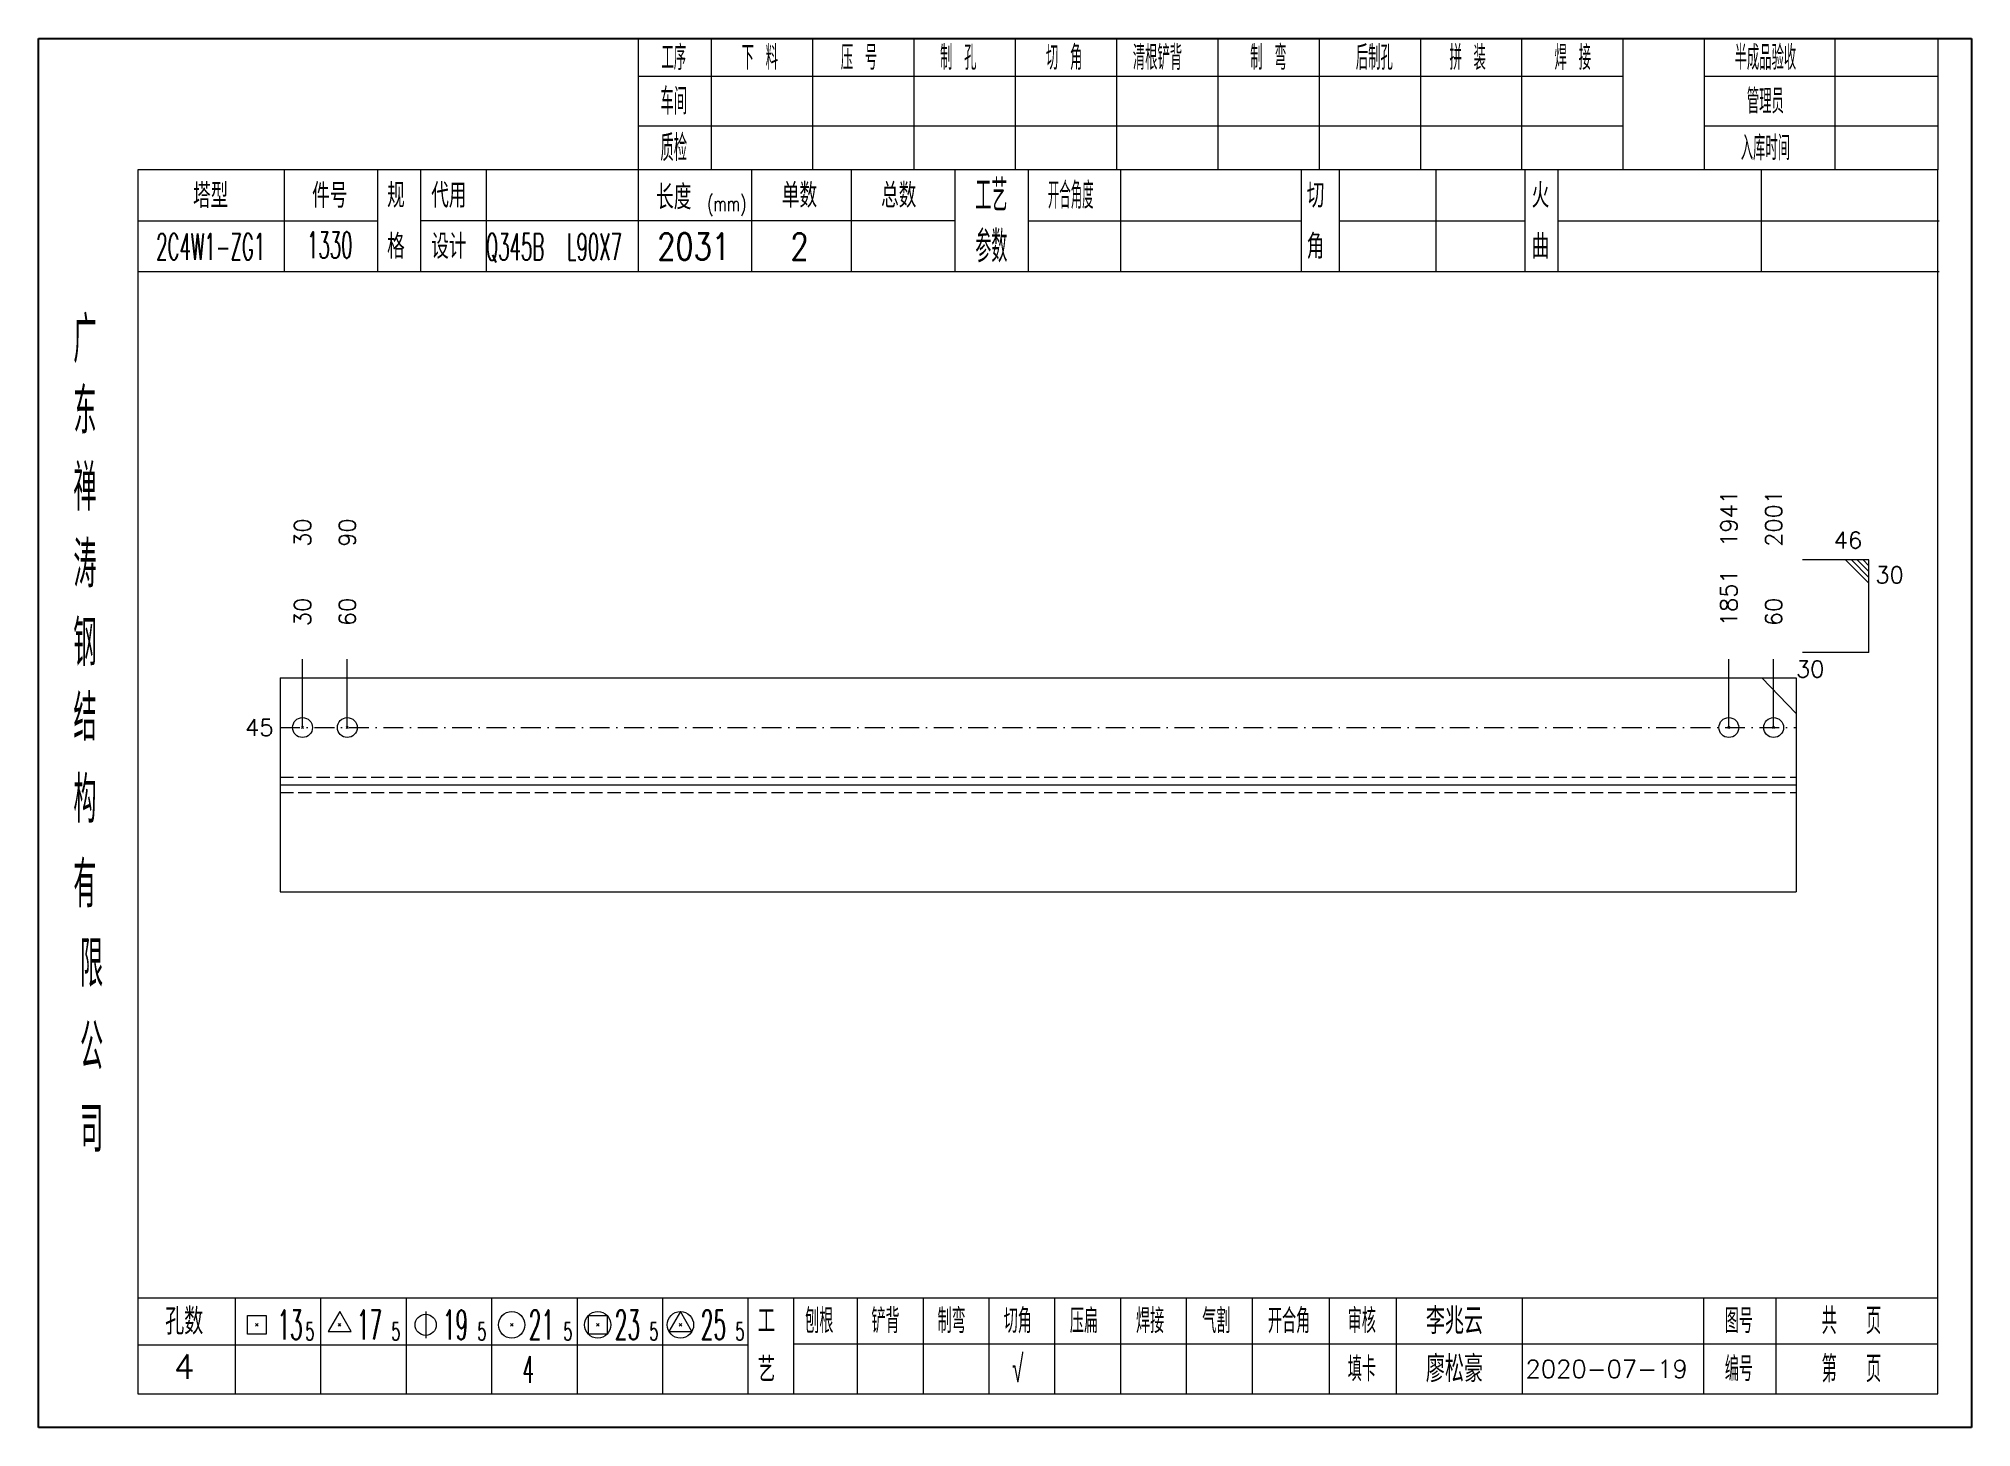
# Model space of a CAD drawing. Extents: x 154981 to 165753, y -86801 to -82885.
# Drawn here: x 161403.7 to 161695.8, y -83536.6 to -83326.7 of the extents above; entities that cross this region are included whole.
import ezdxf
from ezdxf.enums import TextEntityAlignment as Align

# ---------------------------------------------------------------- set-up
doc = ezdxf.new("R2010")
doc.units = 0
doc.header["$MEASUREMENT"] = 0
doc.linetypes.add('一点画线', pattern=[5.2, 3, -1, 0.2, -1])
doc.linetypes.add('虚线', pattern=[2.75, 2, -0.75])
doc.layers.get('0').update_dxf_attribs({"linetype": 'CONTINUOUS', "lineweight": 25})
for name, color, linetype, lineweight in [('1', 7, 'CONTINUOUS', 25), ('4', 7, 'CONTINUOUS', 25), ('5', 7, 'CONTINUOUS', 25)]:
    doc.layers.add(name, color=color, linetype=linetype, lineweight=lineweight)
doc.styles.get("Standard").update_dxf_attribs({"font": 'simplex.shx', "width": 0.7, "height": 3, "bigfont": 'gbhzfs.shx'})

msp = doc.modelspace()

# ---------------------------------------------------------------- texts
at = {"color": 7, "linetype": 'Continuous', "lineweight": 13}
for s, p in [('1941', (161659.15319, -83403.49383)), ('2001', (161665.92217, -83403.49383)), ('30', (161443.56115, -83403.49383)), ('90', (161450.33014, -83403.49383))]:
    msp.add_text(s, height=2.5, rotation=90, dxfattribs=at).set_placement(p, align=Align.MIDDLE_LEFT)
msp.add_text('46', height=2.5, dxfattribs=at).set_placement((161679.30666, -83404.49383), align=Align.BOTTOM_RIGHT)
at = {"color": 4, "linetype": 'Continuous', "lineweight": 9}
for s, p in [('1851', (161659.15319, -83415.49383)), ('30', (161443.56115, -83415.49383)), ('60', (161450.33014, -83415.49383)), ('60', (161665.92217, -83415.49383))]:
    msp.add_text(s, height=2.5, rotation=90, dxfattribs=at).set_placement(p, align=Align.MIDDLE_LEFT)
at = {"color": 7, "linetype": 'Continuous', "lineweight": 13}
msp.add_text('30', height=2.5, dxfattribs=at).set_placement((161681.30666, -83406.49383), align=Align.TOP_LEFT)
msp.add_text('30', height=2.5, dxfattribs=at).set_placement((161669.30666, -83421.99383), align=Align.MIDDLE_LEFT)
msp.add_text('45', height=2.5, dxfattribs=at).set_placement((161439.17666, -83430.82717), align=Align.MIDDLE_RIGHT)
at = {"layer": '4', "color": 1, "linetype": 'Continuous', "lineweight": 25}
for s, height, width, p in [('工序', 3.7, 0.7, (161499.67666, -83329.53733)), ('下 料', 3.7, 0.7, (161512.67666, -83329.53733)), ('压 号', 3.7, 0.7, (161527.67666, -83329.53733)), ('制 孔', 3.7, 0.7, (161542.67666, -83329.53733)), ('切 角', 3.7, 0.7, (161558.67666, -83329.53733)), ('清根铲背 ', 3.7, 0.7, (161573.67666, -83329.53733)), (' 制 弯', 3.7, 0.7, (161588.67666, -83329.53733)), (' 后制孔', 3.7, 0.7, (161604.67666, -83329.53733)), ('拼 装', 3.7, 0.7, (161619.67666, -83329.53733)), (' 焊 接', 3.7, 0.7, (161634.67666, -83329.53733)), ('半成品验收', 3.7, 0.7, (161664.67666, -83329.53733)), ('车间', 4, 0.7, (161499.67666, -83336.13733)), ('管理员', 3.7, 0.7, (161664.67666, -83336.13733)), ('质检', 4, 0.7, (161499.67666, -83343.19733)), ('入库时间', 3.7, 0.7, (161664.67666, -83343.19733)), ('工艺', 4.8, 0.7, (161547.67666, -83350.37733)), ('(mm)', 2.24, 0.7, (161507.67666, -83351.63733)), ('开合角度', 4, 0.6, (161559.67666, -83350.37733)), ('2C4W1-ZG1', 4, 0.5, (161429.67666, -83358.11733)), ('1330', 4, 0.5, (161447.67666, -83357.86733)), ('Q345B', 4, 0.5, (161475.67666, -83358.13733)), ('L90X7', 4, 0.5, (161487.67666, -83358.13733)), ('2031', 4, 0.8, (161502.67666, -83358.08733)), ('2', 4, 0.8, (161518.67666, -83358.08733)), ('参数', 4.8, 0.7, (161547.67666, -83358.08733)), ('广', 6.96, 0.7, (161410.67666, -83372.16733)), ('东', 6.96, 0.7, (161410.67666, -83382.95733)), ('禅', 6.96, 0.7, (161410.67666, -83394.54733)), ('涛', 6.96, 0.7, (161410.67666, -83406.14733)), ('钢', 6.96, 0.7, (161410.67666, -83418.03733)), ('结', 6.96, 0.7, (161410.67666, -83429.34733)), ('构', 6.96, 0.7, (161410.67666, -83441.72733)), ('有', 6.96, 0.7, (161410.67666, -83454.53733)), ('限', 6.96, 0.7, (161411.67666, -83466.53733)), ('公', 6.96, 0.7, (161411.67666, -83479.07733)), ('司', 6.96, 0.7, (161411.67666, -83491.55733)), ('13', 4.47, 0.5, (161441.67666, -83521.13733)), ('17', 4.47, 0.5, (161453.67666, -83521.13733)), ('19', 4.47, 0.5, (161466.67666, -83521.13733)), ('21', 4.47, 0.5, (161479.67666, -83521.13733)), ('23', 4.47, 0.5, (161492.67666, -83521.13733)), ('25', 4.47, 0.5, (161505.67666, -83521.13733)), ('刨根', 3.7, 0.8, (161521.67666, -83520.53733)), ('铲背', 3.7, 0.8, (161531.67666, -83520.53733)), ('制弯', 3.7, 0.8, (161541.67666, -83520.53733)), ('切角', 3.7, 0.8, (161551.67666, -83520.53733)), ('压扁', 3.7, 0.8, (161561.67666, -83520.53733)), ('焊接', 3.7, 0.8, (161571.67666, -83520.53733)), ('气割', 3.7, 0.8, (161581.67666, -83520.53733)), ('开合角', 3.7, 0.8, (161592.67666, -83520.53733)), ('审核', 3.7, 0.8, (161603.67666, -83520.53733)), ('图号', 3.7, 0.8, (161660.67666, -83520.53733)), ('共  页', 4, 0.8, (161677.67666, -83520.53733)), ('5', 2.68, 0.6, (161444.67666, -83522.13733)), ('5', 2.68, 0.6, (161457.67666, -83522.13733)), ('5', 2.68, 0.6, (161470.67666, -83522.13733)), ('5', 2.68, 0.6, (161483.67666, -83522.13733)), ('5', 2.68, 0.6, (161496.67666, -83522.13733)), ('5', 2.68, 0.6, (161509.67666, -83522.13733)), ('√', 4, 0.6, (161551.67666, -83527.80733)), ('填卡', 3.7, 0.8, (161603.67666, -83527.80733)), ('编号', 3.7, 0.8, (161660.67666, -83527.80733)), ('第  页', 4, 0.8, (161677.67666, -83527.80733)), ('4', 4, 0.5, (161477.67666, -83527.88733))]:
    msp.add_text(s, height=height, dxfattribs=dict(at, width=width)).set_placement(p, align=Align.MIDDLE_CENTER)
for s, height, p in [('塔型', 3.7, (161429.67666, -83350.40733)), ('件号', 3.7, (161447.67666, -83350.40733)), ('规', 3.7, (161457.67666, -83350.37733)), ('代用', 3.7, (161465.67666, -83350.37733)), ('长度', 3.7, (161499.67666, -83350.63733)), ('单数', 3.7, (161518.67666, -83350.37733)), ('总数', 3.7, (161533.67666, -83350.37733)), ('切', 3.7, (161596.67666, -83350.37733)), ('火', 3.7, (161630.67666, -83350.37733)), ('格', 3.7, (161457.67666, -83358.08733)), ('设计', 3.7, (161465.67666, -83358.08733)), ('角', 3.7, (161596.67666, -83358.08733)), ('曲', 3.7, (161630.67666, -83358.08733)), ('孔数', 4, (161425.67666, -83520.61733)), ('工', 3.7, (161513.67666, -83520.53733)), ('李兆云', 4, (161617.67666, -83520.53733)), ('4', 3.7, (161425.67666, -83527.44733)), ('艺', 3.7, (161513.67666, -83527.88733)), ('廖松豪', 4, (161617.67666, -83527.80733)), ('2020-07-19', 2.7, (161640.67666, -83527.80733))]:
    msp.add_text(s, height=height, dxfattribs=at).set_placement(p, align=Align.MIDDLE_CENTER)

# ---------------------------------------------------------------- blocks, each defined once
blk = doc.blocks.new('孔21.5')
at = {"layer": '5', "color": 7, "linetype": 'Continuous', "lineweight": 13}
for p, q in [((-0.1, -0.1), (0.1, 0.1)), ((0.1, -0.1), (-0.1, 0.1))]:
    blk.add_line(p, q, dxfattribs=at)
blk.add_circle((0, 0), 1, dxfattribs=at)
blk = doc.blocks.new('CTJGK')
at = {"color": 6, "linetype": 'Continuous'}
for p, q in [((0, 209.97), (292.13, 209.97)), ((0, 0), (0, 209.97)), ((292.13, 209.97), (292.13, 0)), ((292.13, 0), (0, 0))]:
    blk.add_line(p, q, dxfattribs=at)

# ---------------------------------------------------------------- linework, layer by layer
at = {"color": 7, "linetype": 'Continuous', "lineweight": 13}
for p, q in [((161680.30666, -83405.49383), (161670.30666, -83405.49383)), ((161676.80666, -83405.49383), (161680.30666, -83408.99383)), ((161677.68166, -83405.49383), (161680.30666, -83408.11883)), ((161678.55666, -83405.49383), (161680.30666, -83407.24383)), ((161679.43166, -83405.49383), (161680.30666, -83406.36883)), ((161680.30666, -83419.49383), (161680.30666, -83405.49383)), ((161443.56115, -83430.82717), (161443.56115, -83420.49383)), ((161450.33014, -83430.82717), (161450.33014, -83420.49383)), ((161659.15319, -83430.82717), (161659.15319, -83420.49383)), ((161665.92217, -83430.82717), (161665.92217, -83420.49383)), ((161680.30666, -83419.49383), (161670.30666, -83419.49383)), ((161669.30666, -83428.71605), (161664.11711, -83423.32717))]:
    msp.add_line(p, q, dxfattribs=at)
at = {"color": 7, "linetype": 'Continuous', "lineweight": 18}
for p, q in [((161440.17666, -83423.32717), (161440.17666, -83455.6605)), ((161440.17666, -83423.32717), (161669.30666, -83423.32717)), ((161669.30666, -83423.32717), (161669.30666, -83455.6605)), ((161440.17666, -83439.49383), (161669.30666, -83439.49383))]:
    msp.add_line(p, q, dxfattribs=at)
at = {"color": 1, "linetype": '一点画线', "lineweight": 13}
msp.add_line((161440.17666, -83430.82717), (161669.30666, -83430.82717), dxfattribs=at)
at = {"color": 6, "linetype": '虚线', "lineweight": 18}
for p, q in [((161440.17666, -83438.32717), (161669.30666, -83438.32717)), ((161440.17666, -83440.6605), (161669.30666, -83440.6605))]:
    msp.add_line(p, q, dxfattribs=at)
at = {"layer": '1', "color": 7, "linetype": 'Continuous', "lineweight": 18}
msp.add_line((161440.17666, -83455.6605), (161669.30666, -83455.6605), dxfattribs=at)
at = {"layer": '4', "color": 1, "linetype": 'Continuous', "lineweight": 18}
for p, q in [((161403.67666, -83326.66733), (161403.67666, -83536.63733)), ((161695.80666, -83326.66733), (161403.67666, -83326.66733)), ((161494.30666, -83326.66733), (161494.30666, -83346.50733)), ((161505.33666, -83326.66733), (161505.33666, -83346.52733)), ((161520.64666, -83326.66733), (161520.64666, -83346.52733)), ((161535.96666, -83326.66733), (161535.96666, -83346.52733)), ((161551.27666, -83326.66733), (161551.27666, -83346.52733)), ((161566.58666, -83326.66733), (161566.58666, -83346.52733)), ((161581.89666, -83326.66733), (161581.89666, -83346.52733)), ((161597.21666, -83326.66733), (161597.21666, -83346.52733)), ((161612.52666, -83326.66733), (161612.52666, -83346.52733)), ((161627.83666, -83326.66733), (161627.83666, -83346.52733)), ((161643.14666, -83326.66733), (161643.14666, -83346.50733)), ((161643.14666, -83326.66733), (161643.14666, -83346.52733)), ((161655.42666, -83326.66733), (161655.42666, -83346.52733)), ((161675.17666, -83326.66733), (161675.17666, -83346.52733)), ((161690.75666, -83326.66733), (161690.75666, -83346.52733)), ((161695.80666, -83356.46733), (161695.80666, -83326.66733)), ((161643.14666, -83332.39733), (161494.30666, -83332.39733)), ((161690.75666, -83332.39733), (161655.42666, -83332.39733)), ((161643.14666, -83339.87733), (161494.30666, -83339.87733)), ((161690.75666, -83339.87733), (161655.42666, -83339.87733)), ((161418.68666, -83346.52733), (161418.68666, -83531.58733)), ((161690.75666, -83346.52733), (161418.68666, -83346.52733)), ((161440.80666, -83346.51733), (161440.80666, -83361.93733)), ((161454.95666, -83361.93733), (161454.95666, -83346.52733)), ((161461.45666, -83361.93733), (161461.45666, -83346.52733)), ((161471.32666, -83346.52733), (161471.32666, -83361.93733)), ((161494.30666, -83346.50733), (161494.30666, -83361.93733)), ((161511.42666, -83346.52733), (161511.42666, -83361.93733)), ((161526.47666, -83346.52733), (161526.47666, -83361.93733)), ((161542.17666, -83346.52733), (161542.17666, -83361.93733)), ((161553.23666, -83346.52733), (161553.23666, -83361.93733)), ((161567.18666, -83346.52733), (161567.18666, -83361.93733)), ((161594.48666, -83346.52733), (161594.48666, -83361.93733)), ((161600.24666, -83346.52733), (161600.24666, -83361.93733)), ((161614.86666, -83346.52733), (161614.86666, -83361.93733)), ((161628.32666, -83346.52733), (161628.32666, -83361.93733)), ((161633.31666, -83346.52733), (161633.31666, -83361.93733)), ((161664.05666, -83346.52733), (161664.05666, -83361.93733)), ((161690.75666, -83531.58733), (161690.75666, -83346.52733)), ((161454.95666, -83354.28733), (161418.68666, -83354.28733)), ((161542.17666, -83354.23733), (161461.45666, -83354.23733)), ((161553.23666, -83354.23733), (161594.48666, -83354.23733)), ((161600.24666, -83354.23733), (161628.32666, -83354.23733)), ((161633.31666, -83354.23733), (161690.93666, -83354.23733)), ((161695.80666, -83536.63733), (161695.80666, -83356.46733)), ((161690.93666, -83361.93733), (161418.68666, -83361.93733)), ((161418.68666, -83517.05733), (161690.75666, -83517.05733)), ((161433.37666, -83517.05733), (161433.37666, -83531.58733)), ((161446.30666, -83531.58733), (161446.30666, -83517.05733)), ((161459.23666, -83517.05733), (161459.23666, -83531.58733)), ((161472.15666, -83531.58733), (161472.15666, -83517.05733)), ((161485.08666, -83517.05733), (161485.08666, -83531.58733)), ((161498.01666, -83531.58733), (161498.01666, -83517.05733)), ((161510.93666, -83531.58733), (161510.93666, -83517.05733)), ((161517.80666, -83531.58733), (161517.80666, -83517.05733)), ((161527.46666, -83531.58733), (161527.46666, -83517.05733)), ((161537.40666, -83531.58733), (161537.40666, -83517.05733)), ((161547.34666, -83531.58733), (161547.34666, -83517.05733)), ((161557.29666, -83531.58733), (161557.29666, -83517.05733)), ((161567.23666, -83531.58733), (161567.23666, -83517.05733)), ((161577.17666, -83531.58733), (161577.17666, -83517.05733)), ((161587.12666, -83531.58733), (161587.12666, -83517.05733)), ((161598.76666, -83531.58733), (161598.76666, -83517.05733)), ((161608.91666, -83531.58733), (161608.91666, -83517.05733)), ((161627.97666, -83531.58733), (161627.97666, -83517.05733)), ((161655.35666, -83531.58733), (161655.35666, -83517.05733)), ((161666.31666, -83531.58733), (161666.31666, -83517.05733)), ((161510.93666, -83524.18733), (161418.68666, -83524.18733)), ((161517.76666, -83524.02733), (161690.75666, -83524.02733)), ((161418.68666, -83531.58733), (161690.75666, -83531.58733)), ((161403.67666, -83536.63733), (161695.80666, -83536.63733))]:
    msp.add_line(p, q, dxfattribs=at)
at = {"layer": '4', "color": 7, "linetype": 'Continuous', "lineweight": 13}
for p, q in [((161435.26266, -83522.55133), (161435.26266, -83519.72333)), ((161435.26266, -83519.72333), (161438.09066, -83519.72333)), ((161438.09066, -83519.72333), (161438.09066, -83522.55133)), ((161449.17666, -83519.13733), (161447.44466, -83522.13733)), ((161450.90866, -83522.13733), (161449.17666, -83519.13733)), ((161462.17666, -83519.13733), (161462.17666, -83523.13733)), ((161486.76266, -83522.55133), (161486.76266, -83519.72333)), ((161486.76266, -83519.72333), (161489.59066, -83519.72333)), ((161489.59066, -83519.72333), (161489.59066, -83522.55133)), ((161500.67666, -83519.13733), (161498.94466, -83522.13733)), ((161502.40866, -83522.13733), (161500.67666, -83519.13733)), ((161438.09066, -83522.55133), (161435.26266, -83522.55133)), ((161436.47666, -83521.33733), (161436.87666, -83520.93733)), ((161436.87666, -83521.33733), (161436.47666, -83520.93733)), ((161447.44466, -83522.13733), (161450.90866, -83522.13733)), ((161448.97666, -83521.33733), (161449.37666, -83520.93733)), ((161449.37666, -83521.33733), (161448.97666, -83520.93733)), ((161474.97666, -83521.33733), (161475.37666, -83520.93733)), ((161475.37666, -83521.33733), (161474.97666, -83520.93733)), ((161489.59066, -83522.55133), (161486.76266, -83522.55133)), ((161487.97666, -83521.33733), (161488.37666, -83520.93733)), ((161488.37666, -83521.33733), (161487.97666, -83520.93733)), ((161498.94466, -83522.13733), (161502.40866, -83522.13733)), ((161500.47666, -83521.33733), (161500.87666, -83520.93733)), ((161500.87666, -83521.33733), (161500.47666, -83520.93733))]:
    msp.add_line(p, q, dxfattribs=at)
for centre, radius in [((161462.17666, -83521.13733), 1.6), ((161475.17666, -83521.13733), 2), ((161488.17666, -83521.13733), 2), ((161500.67666, -83521.13733), 2)]:
    msp.add_circle(centre, radius, dxfattribs=at)

# ---------------------------------------------------------------- block references
at = {"color": 0, "linetype": 'Continuous'}
msp.add_blockref('CTJGK', (161403.67666, -83536.63733), dxfattribs=at)
at = {"color": 4, "linetype": 'Continuous', "lineweight": 9, "xscale": 1.5, "yscale": 1.5, "zscale": 1.5}
for p in [(161443.56115, -83430.82717), (161450.33014, -83430.82717), (161659.15319, -83430.82717), (161665.92217, -83430.82717)]:
    msp.add_blockref('孔21.5', p, dxfattribs=at)

msp.set_redraw_order([(e.dxf.handle, doc.entitydb.next_handle()) for e in msp.query("TEXT MTEXT ATTDEF DIMENSION ARC_DIMENSION")])  # texts and dimensions are drawn at this point

doc.saveas('drawing.dxf')
